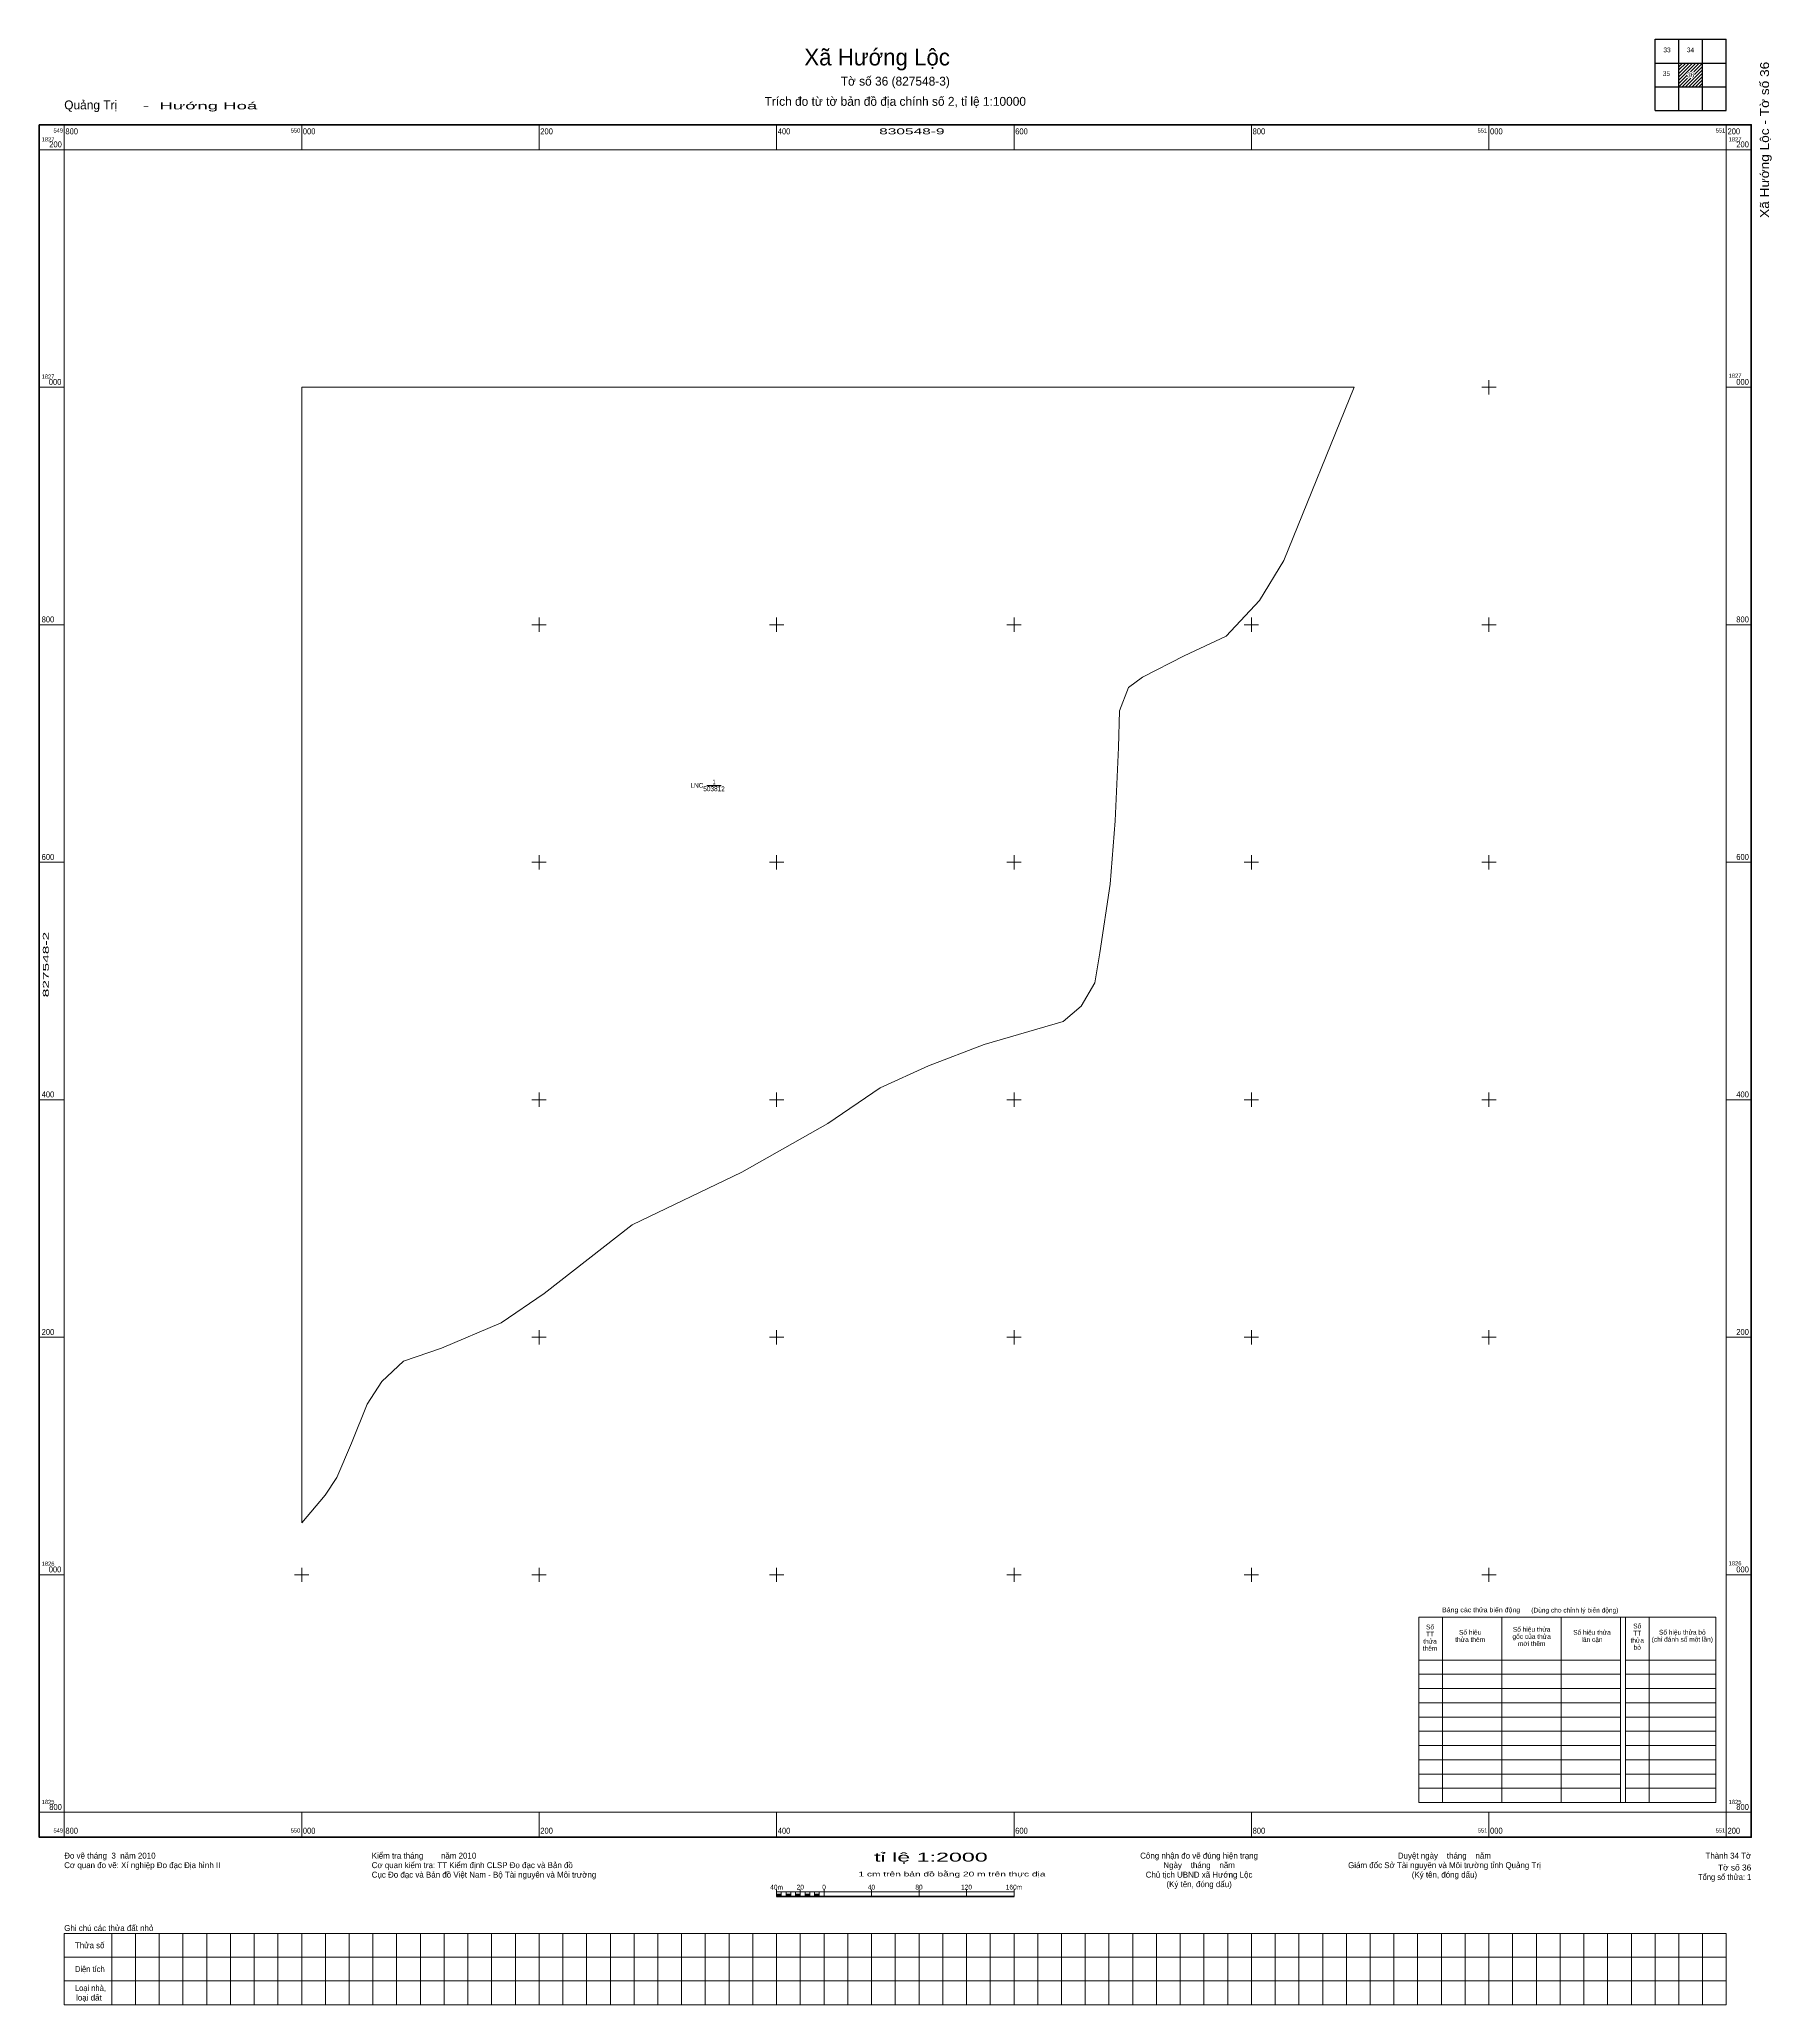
# Model space of a CAD drawing. Header units: metres. Extents: x 549779 to 551238, y 1825638 to 1827293.
import ezdxf
from ezdxf.enums import TextEntityAlignment as Align

# ---------------------------------------------------------------- set-up
doc = ezdxf.new("R2010")
doc.units = ezdxf.units.M
doc.header["$LTSCALE"] = 2
for name, color, linetype, lineweight in [('10', 7, 'Continuous', 13), ('13', 7, 'Continuous', 25), ('63', 7, 'Continuous', 13)]:
    doc.layers.add(name, color=color, linetype=linetype, lineweight=lineweight)

msp = doc.modelspace()

# ---------------------------------------------------------------- hatches: boundary and pattern name
at = {"layer": '63'}
for points in [[(550400, 1825729), (550400, 1825731), (550404, 1825731), (550404, 1825729)], [(550408, 1825729), (550408, 1825731), (550412, 1825731), (550412, 1825729)], [(550416, 1825729), (550416, 1825731), (550420, 1825731), (550420, 1825729)], [(550424, 1825729), (550424, 1825731), (550428, 1825731), (550428, 1825729)], [(550432, 1825729), (550432, 1825731), (550436, 1825731), (550436, 1825729)]]:
    msp.add_hatch(color=256, dxfattribs=at).paths.add_polyline_path(points)

# ---------------------------------------------------------------- linework, layer by layer
at = {"layer": '10'}
for points in [[(550000, 1826043.68), (550019.76, 1826067.04), (550029.65, 1826081.88), (550042.01, 1826110.74), (550055.19, 1826143.72), (550067.55, 1826162.69), (550085.67, 1826180), (550117.81, 1826190.72), (550168.06, 1826212.17), (550204.31, 1826236.91), (550278.46, 1826294.63), (550370.74, 1826339.15), (550443.26, 1826380.15), (550487.38, 1826410.06), (550527.88, 1826428.71), (550574.87, 1826446.54), (550641.29, 1826466), (550656.68, 1826478.97), (550668.03, 1826498.43), (550672.27, 1826523.73), (550680.9, 1826581.52), (550685.3, 1826634.86), (550688.16, 1826696.63), (550688.85, 1826727.61), (550696.34, 1826747.28), (550708.28, 1826755.83), (550743.34, 1826773.74), (550778.68, 1826790.36), (550806.75, 1826820.33), (550827.34, 1826854.04), (550886.58, 1827000)], [(550886.58, 1827000), (550000, 1827000), (550000, 1826043.68)]]:
    msp.add_lwpolyline(points, dxfattribs=at)
at = {"layer": '13'}
msp.add_line((550341.29, 1826664.75), (550353.41, 1826664.75), dxfattribs=at)
at = {"layer": '63', "lineweight": 25}
for p, q in [((551140, 1827293), (551200, 1827293)), ((551140, 1827233), (551140, 1827293)), ((551160, 1827233), (551160, 1827293)), ((551180, 1827233), (551180, 1827293)), ((551140, 1827273), (551200, 1827273)), ((551140, 1827253), (551200, 1827253))]:
    msp.add_line(p, q, dxfattribs=at)
at = {"layer": '63'}
for p, q in [((551160, 1827272.8), (551160.2, 1827273)), ((551160, 1827269.96), (551163.04, 1827273)), ((551160, 1827267.16), (551165.84, 1827273)), ((551160, 1827264.32), (551168.68, 1827273)), ((551160, 1827261.48), (551171.52, 1827273)), ((551167, 1827265.68), (551174.36, 1827273)), ((551169.8, 1827265.68), (551177.16, 1827273)), ((551172.64, 1827265.68), (551180, 1827273)), ((551173.12, 1827263.32), (551180, 1827270.16)), ((551160, 1827258.64), (551166.88, 1827265.52)), ((551160, 1827255.84), (551166.88, 1827262.72)), ((551160, 1827253), (551167.36, 1827260.36)), ((551162.84, 1827253), (551170.2, 1827260.36)), ((551165.64, 1827253), (551173, 1827260.36)), ((551168.48, 1827253), (551180, 1827264.52)), ((551171.32, 1827253), (551180, 1827261.68)), ((551173.12, 1827260.52), (551180, 1827267.36)), ((551174.16, 1827253), (551180, 1827258.84)), ((551176.96, 1827253), (551180, 1827256.04)), ((551179.8, 1827253), (551180, 1827253.2)), ((549800, 1827200), (549800, 1827221)), ((550000, 1827200), (550000, 1827221)), ((550200, 1827200), (550200, 1827221)), ((550400, 1827200), (550400, 1827221)), ((550600, 1827200), (550600, 1827221)), ((550800, 1827200), (550800, 1827221)), ((551000, 1827200), (551000, 1827221)), ((551200, 1827200), (551200, 1827221)), ((549800, 1827200), (549779, 1827200)), ((551200, 1827200), (551221, 1827200)), ((551000, 1826994), (551000, 1827006)), ((549800, 1827000), (549779, 1827000)), ((550994, 1827000), (551006, 1827000)), ((551200, 1827000), (551221, 1827000)), ((550200, 1826794), (550200, 1826806)), ((550400, 1826794), (550400, 1826806)), ((550600, 1826794), (550600, 1826806)), ((550800, 1826794), (550800, 1826806)), ((551000, 1826794), (551000, 1826806)), ((549800, 1826800), (549779, 1826800)), ((550194, 1826800), (550206, 1826800)), ((550394, 1826800), (550406, 1826800)), ((550594, 1826800), (550606, 1826800)), ((550794, 1826800), (550806, 1826800)), ((550994, 1826800), (551006, 1826800)), ((551200, 1826800), (551221, 1826800)), ((549800, 1826600), (549779, 1826600)), ((550194, 1826600), (550206, 1826600)), ((550200, 1826594), (550200, 1826606)), ((550394, 1826600), (550406, 1826600)), ((550400, 1826594), (550400, 1826606)), ((550594, 1826600), (550606, 1826600)), ((550600, 1826594), (550600, 1826606)), ((550794, 1826600), (550806, 1826600)), ((550800, 1826594), (550800, 1826606)), ((550994, 1826600), (551006, 1826600)), ((551000, 1826594), (551000, 1826606)), ((551200, 1826600), (551221, 1826600)), ((549800, 1826400), (549779, 1826400)), ((550194, 1826400), (550206, 1826400)), ((550200, 1826394), (550200, 1826406)), ((550394, 1826400), (550406, 1826400)), ((550400, 1826394), (550400, 1826406)), ((550594, 1826400), (550606, 1826400)), ((550600, 1826394), (550600, 1826406)), ((550794, 1826400), (550806, 1826400)), ((550800, 1826394), (550800, 1826406)), ((550994, 1826400), (551006, 1826400)), ((551000, 1826394), (551000, 1826406)), ((551200, 1826400), (551221, 1826400)), ((549800, 1826200), (549779, 1826200)), ((550194, 1826200), (550206, 1826200)), ((550200, 1826194), (550200, 1826206)), ((550394, 1826200), (550406, 1826200)), ((550400, 1826194), (550400, 1826206)), ((550594, 1826200), (550606, 1826200)), ((550600, 1826194), (550600, 1826206)), ((550794, 1826200), (550806, 1826200)), ((550800, 1826194), (550800, 1826206)), ((550994, 1826200), (551006, 1826200)), ((551000, 1826194), (551000, 1826206)), ((551200, 1826200), (551221, 1826200)), ((549800, 1826000), (549779, 1826000)), ((549994, 1826000), (550006, 1826000)), ((550000, 1825994), (550000, 1826006)), ((550194, 1826000), (550206, 1826000)), ((550200, 1825994), (550200, 1826006)), ((550394, 1826000), (550406, 1826000)), ((550400, 1825994), (550400, 1826006)), ((550594, 1826000), (550606, 1826000)), ((550600, 1825994), (550600, 1826006)), ((550794, 1826000), (550806, 1826000)), ((550800, 1825994), (550800, 1826006)), ((550994, 1826000), (551006, 1826000)), ((551000, 1825994), (551000, 1826006)), ((551200, 1826000), (551221, 1826000)), ((550940.98, 1825964.21), (551191.25, 1825964.21)), ((550940.98, 1825808.21), (550940.98, 1825964.21)), ((550960.98, 1825808.21), (550960.98, 1825964.21)), ((551010.98, 1825808.21), (551010.98, 1825964.21)), ((551060.98, 1825808.21), (551060.98, 1825964.21)), ((551134.98, 1825808.21), (551134.98, 1825964.21)), ((551191.25, 1825808.21), (551191.25, 1825964.21)), ((550940.98, 1825928.21), (551110.98, 1825928.21)), ((550940.98, 1825916.21), (551110.98, 1825916.21)), ((551114.98, 1825928.21), (551191.25, 1825928.21)), ((551114.98, 1825916.21), (551191.25, 1825916.21)), ((550940.98, 1825904.21), (551110.98, 1825904.21)), ((551114.98, 1825904.21), (551191.25, 1825904.21)), ((550940.98, 1825892.21), (551110.98, 1825892.21)), ((550940.98, 1825880.21), (551110.98, 1825880.21)), ((551114.98, 1825892.21), (551191.25, 1825892.21)), ((551114.98, 1825880.21), (551191.25, 1825880.21)), ((550940.98, 1825868.21), (551110.98, 1825868.21)), ((551114.98, 1825868.21), (551191.25, 1825868.21)), ((550940.98, 1825856.21), (551110.98, 1825856.21)), ((551114.98, 1825856.21), (551191.25, 1825856.21)), ((550940.98, 1825844.21), (551110.98, 1825844.21)), ((550940.98, 1825832.21), (551110.98, 1825832.21)), ((551114.98, 1825844.21), (551191.25, 1825844.21)), ((551114.98, 1825832.21), (551191.25, 1825832.21)), ((550940.98, 1825820.21), (551110.98, 1825820.21)), ((551114.98, 1825820.21), (551191.25, 1825820.21)), ((549800, 1825800), (549779, 1825800)), ((549800, 1825800), (549800, 1825779)), ((550000, 1825800), (550000, 1825779)), ((550200, 1825800), (550200, 1825779)), ((550400, 1825800), (550400, 1825779)), ((550600, 1825800), (550600, 1825779)), ((550800, 1825800), (550800, 1825779)), ((550940.98, 1825808.21), (551191.25, 1825808.21)), ((551000, 1825800), (551000, 1825779)), ((551200, 1825800), (551200, 1825779)), ((551200, 1825800), (551221, 1825800)), ((550400, 1825729), (550400, 1825735)), ((550400, 1825733), (550600, 1825733)), ((550404, 1825729), (550404, 1825733)), ((550408, 1825729), (550408, 1825733)), ((550412, 1825729), (550412, 1825733)), ((550416, 1825729), (550416, 1825733)), ((550420, 1825729), (550420, 1825735)), ((550420, 1825729), (550420, 1825733)), ((550424, 1825729), (550424, 1825733)), ((550428, 1825729), (550428, 1825733)), ((550432, 1825729), (550432, 1825733)), ((550436, 1825729), (550436, 1825733)), ((550440, 1825729), (550440, 1825735)), ((550480, 1825729), (550480, 1825735)), ((550520, 1825729), (550520, 1825735)), ((550560, 1825729), (550560, 1825735)), ((550600, 1825729), (550600, 1825735)), ((549840, 1825698), (549840, 1825638)), ((549860, 1825698), (549860, 1825638)), ((549880, 1825698), (549880, 1825638)), ((549900, 1825698), (549900, 1825638)), ((549920, 1825698), (549920, 1825638)), ((549940, 1825698), (549940, 1825638)), ((549960, 1825698), (549960, 1825638)), ((549980, 1825698), (549980, 1825638)), ((550000, 1825698), (550000, 1825638)), ((550020, 1825698), (550020, 1825638)), ((550040, 1825698), (550040, 1825638)), ((550060, 1825698), (550060, 1825638)), ((550080, 1825698), (550080, 1825638)), ((550100, 1825698), (550100, 1825638)), ((550120, 1825698), (550120, 1825638)), ((550140, 1825698), (550140, 1825638)), ((550160, 1825698), (550160, 1825638)), ((550180, 1825698), (550180, 1825638)), ((550200, 1825698), (550200, 1825638)), ((550220, 1825698), (550220, 1825638)), ((550240, 1825698), (550240, 1825638)), ((550260, 1825698), (550260, 1825638)), ((550280, 1825698), (550280, 1825638)), ((550300, 1825698), (550300, 1825638)), ((550320, 1825698), (550320, 1825638)), ((550340, 1825698), (550340, 1825638)), ((550360, 1825698), (550360, 1825638)), ((550380, 1825698), (550380, 1825638)), ((550400, 1825698), (550400, 1825638)), ((550420, 1825698), (550420, 1825638)), ((550440, 1825698), (550440, 1825638)), ((550460, 1825698), (550460, 1825638)), ((550480, 1825698), (550480, 1825638)), ((550500, 1825698), (550500, 1825638)), ((550520, 1825698), (550520, 1825638)), ((550540, 1825698), (550540, 1825638)), ((550560, 1825698), (550560, 1825638)), ((550580, 1825698), (550580, 1825638)), ((550600, 1825698), (550600, 1825638)), ((550620, 1825698), (550620, 1825638)), ((550640, 1825698), (550640, 1825638)), ((550660, 1825698), (550660, 1825638)), ((550680, 1825698), (550680, 1825638)), ((550700, 1825698), (550700, 1825638)), ((550720, 1825698), (550720, 1825638)), ((550740, 1825698), (550740, 1825638)), ((550760, 1825698), (550760, 1825638)), ((550780, 1825698), (550780, 1825638)), ((550800, 1825698), (550800, 1825638)), ((550820, 1825698), (550820, 1825638)), ((550840, 1825698), (550840, 1825638)), ((550860, 1825698), (550860, 1825638)), ((550880, 1825698), (550880, 1825638)), ((550900, 1825698), (550900, 1825638)), ((550920, 1825698), (550920, 1825638)), ((550940, 1825698), (550940, 1825638)), ((550960, 1825698), (550960, 1825638)), ((550980, 1825698), (550980, 1825638)), ((551000, 1825698), (551000, 1825638)), ((551020, 1825698), (551020, 1825638)), ((551040, 1825698), (551040, 1825638)), ((551060, 1825698), (551060, 1825638)), ((551080, 1825698), (551080, 1825638)), ((551100, 1825698), (551100, 1825638)), ((551120, 1825698), (551120, 1825638)), ((551140, 1825698), (551140, 1825638)), ((551160, 1825698), (551160, 1825638)), ((551180, 1825698), (551180, 1825638)), ((549800, 1825678), (551200, 1825678)), ((549800, 1825658), (551200, 1825658))]:
    msp.add_line(p, q, dxfattribs=at)
at = {"layer": '63', "lineweight": 53}
msp.add_line((550400, 1825729), (550600, 1825729), dxfattribs=at)
at = {"layer": '63', "lineweight": 25}
msp.add_lwpolyline([(551140, 1827233), (551200, 1827233), (551200, 1827293)], dxfattribs=at)
at = {"layer": '63', "lineweight": 158}
msp.add_lwpolyline([(549779, 1827221), (551221, 1827221), (551221, 1825779), (549779, 1825779)], close=True, dxfattribs=at)
at = {"layer": '63'}
for points in [[(549800, 1827200), (551200, 1827200), (551200, 1825800), (549800, 1825800)], [(551110.98, 1825964.21), (551110.98, 1825808.21), (551114.98, 1825808.21), (551114.98, 1825964.21)], [(550400, 1825729), (550400, 1825731), (550404, 1825731), (550404, 1825729)], [(550408, 1825729), (550408, 1825731), (550412, 1825731), (550412, 1825729)], [(550416, 1825729), (550416, 1825731), (550420, 1825731), (550420, 1825729)], [(550424, 1825729), (550424, 1825731), (550428, 1825731), (550428, 1825729)], [(550432, 1825729), (550432, 1825731), (550436, 1825731), (550436, 1825729)], [(549800, 1825698), (551200, 1825698), (551200, 1825638), (549800, 1825638)]]:
    msp.add_lwpolyline(points, close=True, dxfattribs=at)

# ---------------------------------------------------------------- texts
at = {"layer": '13', "width": 0.8}
msp.add_text('LNC ', height=4, dxfattribs=at).set_placement((550339.77, 1826662.75), align=Align.RIGHT)
at = {"layer": '13'}
for s, width, p in [('503812', 0.85, (550347.35, 1826659.86)), ('1', 0.7, (550347.34, 1826665.64))]:
    msp.add_text(s, height=4, dxfattribs=dict(at, width=width)).set_placement(p, align=Align.CENTER)
at = {"layer": '63'}
for s, height, p in [('Xã Hướng Lộc', 14, (550484.7, 1827271)), ('Tờ số 36 (827548-3)', 7.5, (550500.01, 1827254)), ('Trích đo từ tờ bản đồ địa chính số 2, tỉ lệ 1:10000', 7.5, (550500, 1827237)), ('TT', 4, (550950.45, 1825948.06)), ('Số', 4, (550950.45, 1825954.06)), ('thửa thêm', 4, (550984.21, 1825943.53)), ('gốc của thửa', 4, (551036, 1825946.06)), ('Số hiệu thửa', 4, (551036, 1825952.06)), ('Số hiệu thửa', 4, (551086.84, 1825949.52)), ('TT', 4, (551124.96, 1825948.85)), ('Số', 4, (551124.96, 1825954.85)), ('(chỉ đánh số một lần)', 4, (551162.94, 1825943.65)), ('Số hiệu thửa bỏ', 4, (551162.93, 1825949.65)), ('mới thêm', 4, (551036.01, 1825940.06)), ('Công nhận đo vẽ đúng hiện trạng', 5, (550755.92, 1825761)), ('Duyệt ngày    tháng    năm', 5, (550962.53, 1825761)), ('Chủ tịch UBND xã Hướng Lộc', 5, (550755.91, 1825745)), ('Ngày    tháng    năm', 5, (550755.93, 1825753)), ('Giám đốc Sở Tài nguyên và Môi trường tỉnh Quảng Trị', 5, (550962.55, 1825753)), ('(Ký tên, đóng dấu)', 5, (550962.54, 1825745)), ('(Ký tên, đóng dấu)', 5, (550755.94, 1825737))]:
    msp.add_text(s, height=height, dxfattribs=at).set_placement(p, align=Align.CENTER)
for s, height, width, p in [('33', 4, 0.95, (551150.04, 1827282.08)), ('34', 4, 0.95, (551169.82, 1827282.08)), ('35', 4, 0.95, (551149.54, 1827262.12)), ('36', 4, 0.9, (551170.01, 1827261)), ('830548-9', 5, 1.95, (550513.95, 1827213)), ('thửa', 4, 0.95, (550950.45, 1825942.06)), ('Số hiệu', 4, 0.95, (550984.21, 1825949.53)), ('lân cận', 4, 0.95, (551086.84, 1825943.52)), ('thửa', 4, 0.95, (551124.96, 1825942.85)), ('thêm', 4, 0.95, (550950.44, 1825936.06)), ('bỏ', 4, 0.95, (551124.96, 1825936.85)), ('tỉ lệ 1:2000', 7.5, 1.95, (550530.01, 1825758.5)), ('1 cm trên bản đồ bằng 20 m trên thực địa', 4, 1.6, (550547.75, 1825746)), ('40m', 4, 0.95, (550400, 1825735)), ('20', 4, 0.95, (550420, 1825735)), ('0', 4, 0.9, (550440, 1825735)), ('40', 4, 0.95, (550480, 1825735)), ('80', 4, 0.95, (550520, 1825735)), ('120', 4, 0.95, (550559.99, 1825735)), ('160m', 4, 0.95, (550600.01, 1825735))]:
    msp.add_text(s, height=height, dxfattribs=dict(at, width=width)).set_placement(p, align=Align.CENTER)
at = {"layer": '63', "width": 1.15}
msp.add_text('Xã Hướng Lộc - Tờ số 36', height=7.48, rotation=89.999, dxfattribs=at).set_placement((551235.96, 1827142.62))
at = {"layer": '63'}
for s, height, p in [('Quảng Trị', 7.5, (549800, 1827234)), ('(Dùng cho chỉnh lý biến động)', 4, (551035.71, 1825968.25)), ('Đo vẽ tháng  3  năm 2010', 5, (549800, 1825761)), ('Kiểm tra tháng        năm 2010', 5, (550059, 1825761)), ('Cơ quan đo vẽ: Xí nghiệp Đo đạc Địa hình II', 5, (549800, 1825753)), ('Cơ quan kiểm tra: TT Kiểm định CLSP Đo đạc và Bản đồ', 5, (550059, 1825753)), ('Cục Đo đạc và Bản đồ Việt Nam - Bộ Tài nguyên và Môi trường', 5, (550059, 1825745)), ('Ghi chú các thửa đất nhỏ', 5, (549800, 1825700)), ('Thửa số', 5, (549809, 1825685.5)), ('loại đất', 5, (549810, 1825641.5))]:
    msp.add_text(s, height=height, dxfattribs=at).set_placement(p)
for s, height, width, p in [('  -  Hướng Hoá', 6, 1.95, (549857.53, 1827234)), ('1827', 3.5, 0.95, (549781, 1827207)), ('800', 5, 0.95, (549801, 1827213)), ('000', 5, 0.95, (550001, 1827213)), ('200', 5, 0.95, (550201, 1827213)), ('400', 5, 0.95, (550401, 1827213)), ('600', 5, 0.95, (550601, 1827213)), ('800', 5, 0.95, (550801, 1827213)), ('000', 5, 0.95, (551001, 1827213)), ('200', 5, 0.95, (551201, 1827213)), ('1827', 3.5, 0.95, (551202, 1827207)), ('1827', 3.5, 0.95, (549781, 1827007.25)), ('000', 5, 0.95, (549786.99, 1827002)), ('1827', 3.5, 0.95, (551202, 1827008.02)), ('800', 5, 0.95, (549781, 1826802)), ('600', 5, 0.95, (549781, 1826602)), ('400', 5, 0.95, (549781, 1826402)), ('200', 5, 0.95, (549781, 1826202)), ('1826', 3.5, 0.95, (551202, 1826007.96)), ('1826', 3.5, 0.95, (549781, 1826007.59)), ('000', 5, 0.95, (549786.96, 1826002)), ('Bảng các thửa biến động', 4, 1.1, (550960.6, 1825968.45)), ('1825', 3.5, 0.95, (549781, 1825807)), ('1825', 3.5, 0.95, (551202, 1825807)), ('800', 5, 0.95, (549801, 1825782)), ('000', 5, 0.95, (550001, 1825782)), ('200', 5, 0.95, (550201, 1825782)), ('400', 5, 0.95, (550401, 1825782)), ('600', 5, 0.95, (550601, 1825782)), ('800', 5, 0.95, (550801, 1825782)), ('000', 5, 0.95, (551001, 1825782)), ('200', 5, 0.95, (551201, 1825782)), ('Diện tích', 5, 0.95, (549809, 1825665.5)), ('Loại nhà,', 5, 0.95, (549809, 1825649.5))]:
    msp.add_text(s, height=height, dxfattribs=dict(at, width=width)).set_placement(p)
for s, height, width, p in [('200', 5, 0.95, (549798, 1827202)), ('549', 3.5, 0.95, (549799, 1827214.5)), ('550', 3.5, 0.95, (549998.86, 1827214.5)), ('551', 3.5, 0.85, (550998.44, 1827214.5)), ('551', 3.5, 0.85, (551199, 1827214.5)), ('200', 5, 0.95, (551219, 1827202)), ('000', 5, 0.95, (551219, 1827002)), ('800', 5, 0.95, (551219, 1826802)), ('600', 5, 0.95, (551219, 1826602)), ('400', 5, 0.95, (551219, 1826402)), ('200', 5, 0.95, (551219, 1826202)), ('000', 5, 0.95, (551219, 1826002)), ('800', 5, 0.95, (549798, 1825802)), ('800', 5, 0.95, (551219, 1825802)), ('549', 3.5, 0.95, (549799, 1825783)), ('550', 3.5, 0.95, (549998.83, 1825783)), ('551', 3.5, 0.85, (550998.69, 1825783)), ('551', 3.5, 0.85, (551199, 1825783)), ('Tổng số thửa: 1', 5, 0.95, (551221, 1825743)), ('Tờ số 36', 5, 1.05, (551221, 1825751))]:
    msp.add_text(s, height=height, dxfattribs=dict(at, width=width)).set_placement(p, align=Align.RIGHT)
at = {"layer": '63', "width": 1.95}
msp.add_text('827548-2', height=5, rotation=90, dxfattribs=at).set_placement((549787, 1826513.85), align=Align.CENTER)
at = {"layer": '63'}
msp.add_text('Thành 34 Tờ', height=5, dxfattribs=at).set_placement((551221, 1825761), align=Align.RIGHT)

doc.saveas('drawing.dxf')
